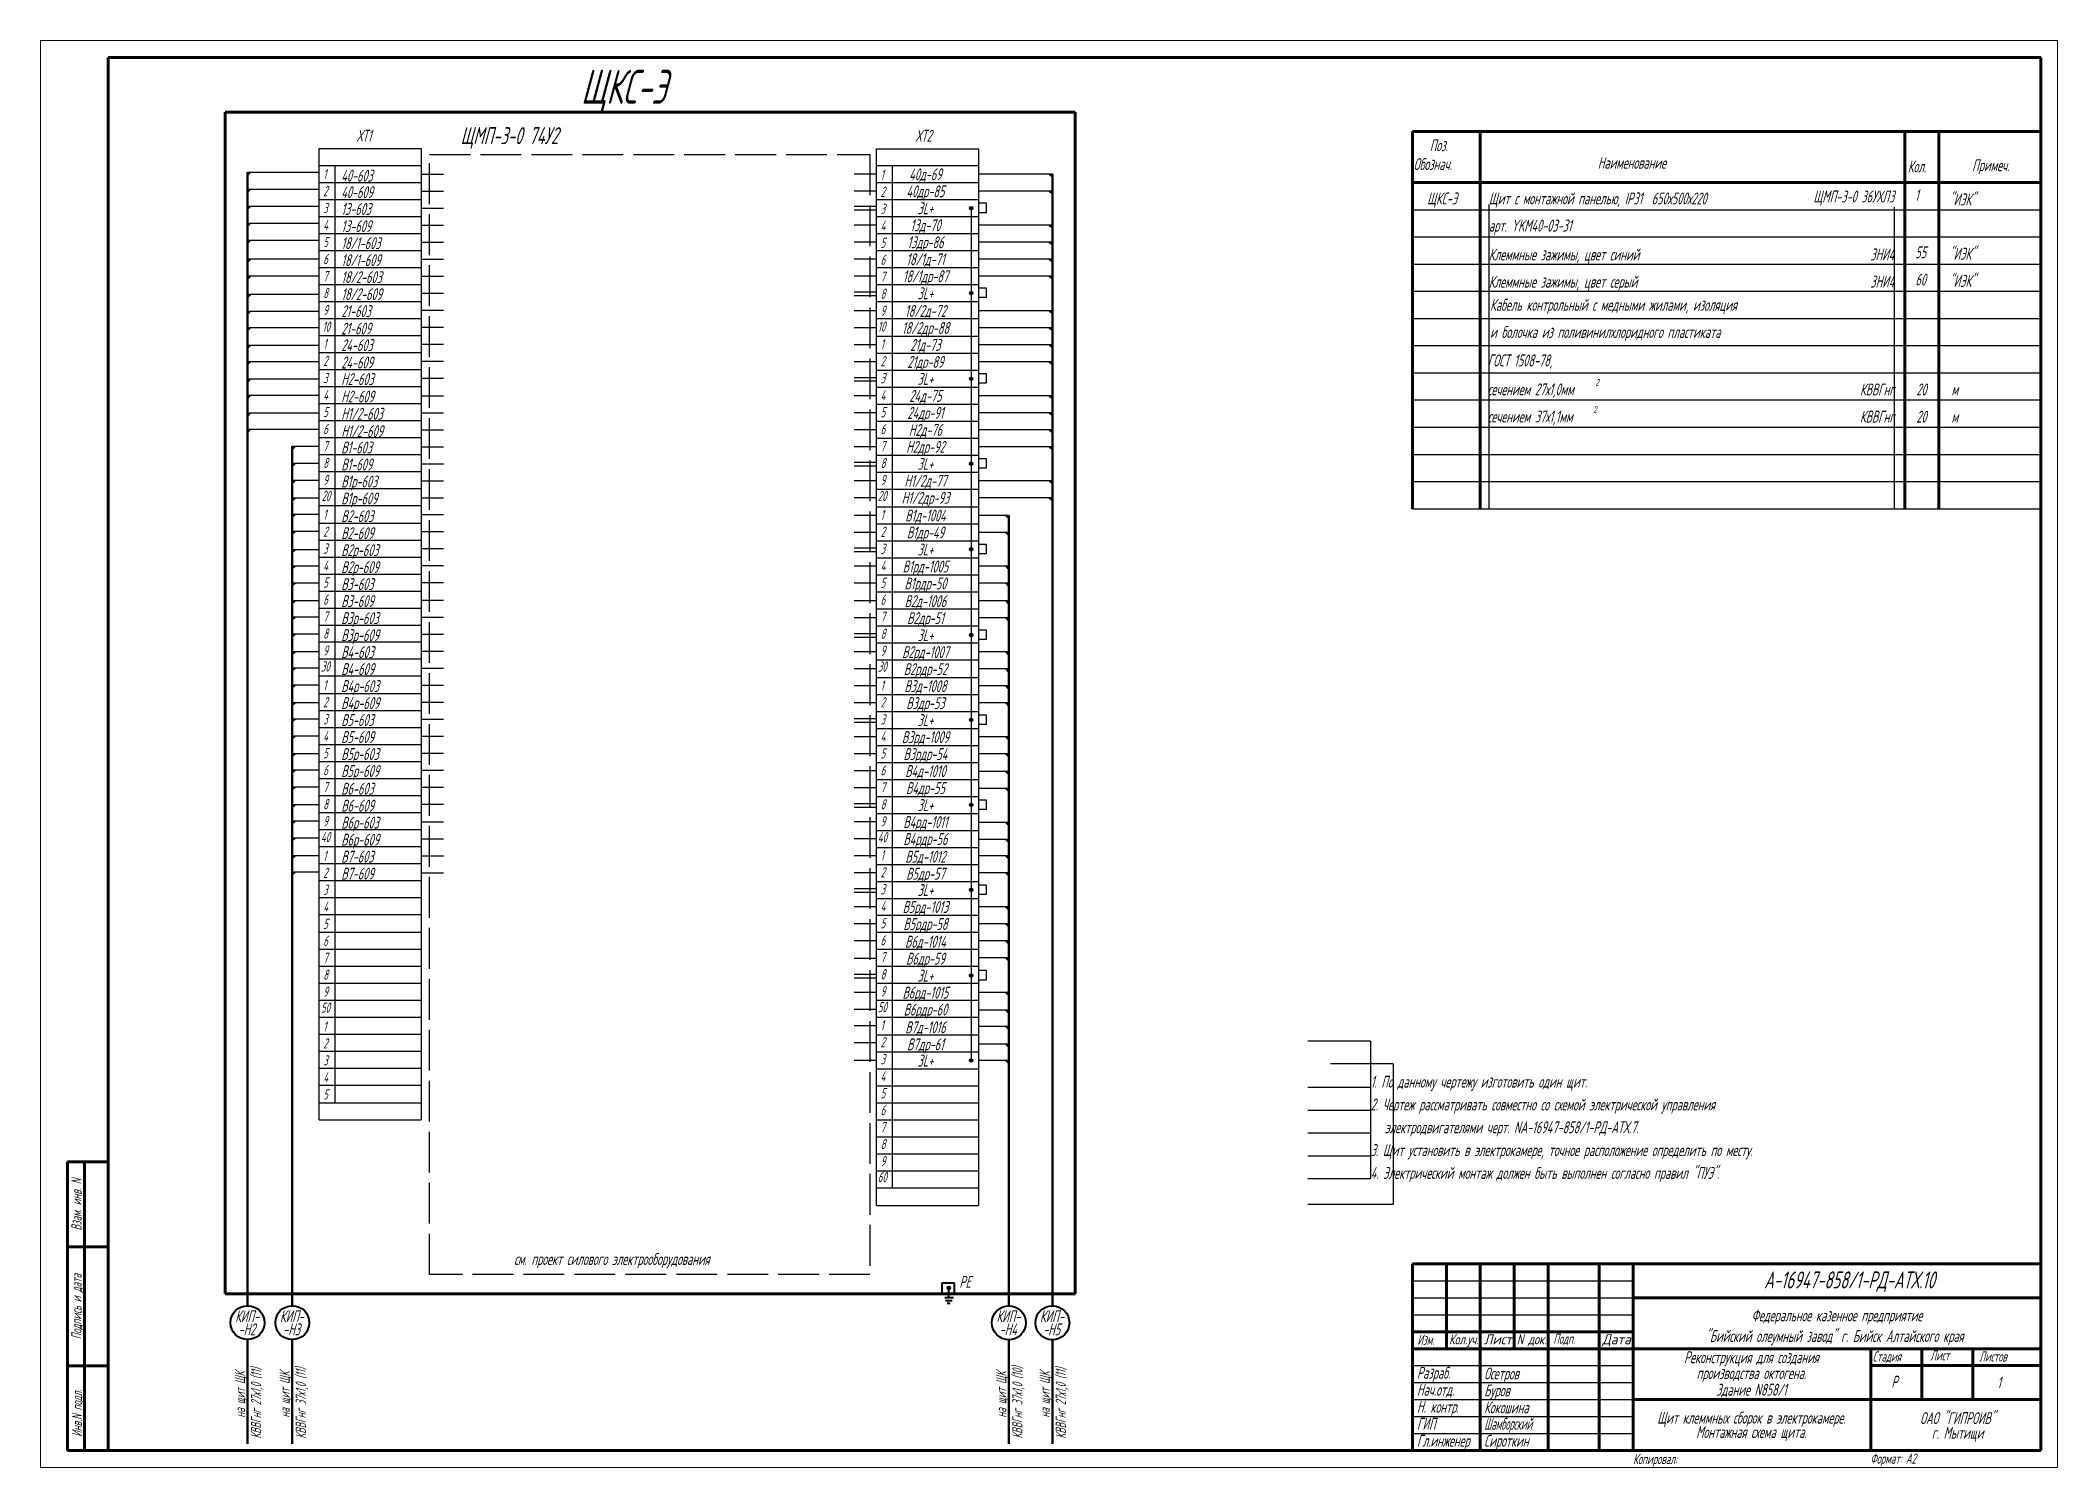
# Model space of a CAD drawing. Header units: millimetres. Extents: x -680 to 9204, y -4430 to 7779.
# Drawn here: x 4041 to 4635, y -1813 to -1393 of the extents above; entities that cross this region are included whole.
import ezdxf
from ezdxf.enums import TextEntityAlignment as Align

# ---------------------------------------------------------------- set-up
doc = ezdxf.new("R2010")
doc.units = ezdxf.units.MM
doc.linetypes.add('ACAD_ISO02W100', pattern=[15, 12, -3])
doc.layers.get('Defpoints').update_dxf_attribs({"color": 33})
for name, color, linetype, lineweight in [('Земля', 233, 'Continuous', 40), ('Обводка', 6, 'Continuous', 25), ('Текст_КИП', 2, 'Continuous', 25), ('Толст.рамка', 7, 'Continuous', 60), ('Тонк.рамка', 10, 'Continuous', 20), ('Эл.кабель', 2, 'Continuous', 50)]:
    doc.layers.add(name, color=color, linetype=linetype, lineweight=lineweight)
doc.layers.add('ТЕКСТ', color=2, linetype='Continuous')
doc.layers.add('Текст.', color=51, linetype='Continuous')
doc.styles.add('Simplex', font='simplex.shx', dxfattribs={"width": 0.7, "oblique": 15})

msp = doc.modelspace()

# ---------------------------------------------------------------- texts
at = {"style": 'Simplex', "oblique": 15, "width": 0.6}
msp.add_text('ЩМП-3-0 74У2', height=5, dxfattribs=at).set_placement((4164.391, -1423.781))
at = {"layer": 'Defpoints', "style": 'Simplex', "oblique": 15, "width": 0.6}
for s, p in [('13-603', (4129.246, -1444.621)), ('13-609', (4129.246, -1449.675)), ('24-603', (4129.246, -1484.672)), ('24-609', (4129.246, -1489.802)), ('Н1/2-603', (4129.246, -1504.874)), ('Н1/2-609', (4129.246, -1510.004))]:
    msp.add_text(s, height=3.5, dxfattribs=at).set_placement(p)
for s, p in [('13д-70', (4301.251, -1449.414)), ('13др-86', (4301.251, -1454.414)), ('24д-75', (4301.251, -1499.616)), ('24др-91', (4301.251, -1504.616)), ('Н1/2др-93', (4301.251, -1529.616)), ('Н1/2д-77', (4301.251, -1524.616))]:
    msp.add_text(s, height=3.5, dxfattribs=at).set_placement(p, align=Align.CENTER)
at = {"layer": 'ТЕКСТ', "style": 'Simplex', "oblique": 15, "width": 0.6}
for s, height, p in [('1', 3, (4123.941, -1434.096)), ('40-603', 3.5, (4129.246, -1434.805)), ('1', 3, (4288.058, -1434.297)), ('2', 3, (4123.941, -1439.096)), ('40-609', 3.5, (4129.246, -1439.675)), ('2', 3, (4288.058, -1439.297)), ('3', 3, (4123.941, -1444.096)), ('3', 3, (4288.058, -1444.297)), ('4', 3, (4123.941, -1449.096)), ('4', 3, (4288.058, -1449.297)), ('5', 3, (4123.941, -1454.096)), ('18/1-603', 3.5, (4129.246, -1454.675)), ('5', 3, (4288.058, -1454.297)), ('6', 3, (4123.941, -1459.096)), ('7', 3, (4123.941, -1464.096)), ('18/1-609', 3.5, (4129.246, -1459.675)), ('18/2-603', 3.5, (4129.246, -1464.675)), ('6', 3, (4288.058, -1459.297)), ('8', 3, (4123.941, -1469.096)), ('18/2-609', 3.5, (4129.246, -1469.675)), ('8', 3, (4288.058, -1469.297)), ('7', 3, (4288.058, -1464.297)), ('9', 3, (4123.941, -1474.096)), ('21-603', 3.5, (4129.246, -1474.672)), ('9', 3, (4288.058, -1474.297)), ('10', 3, (4123.681, -1479.025)), ('21-609', 3.5, (4129.246, -1479.802)), ('10', 3, (4287.23, -1478.982)), ('1', 3, (4123.941, -1484.096)), ('1', 3, (4288.058, -1484.148)), ('2', 3, (4123.941, -1489.096)), ('2', 3, (4288.058, -1489.148)), ('3', 3, (4123.941, -1494.096)), ('4', 3, (4123.941, -1499.096)), ('Н2-603', 3.5, (4129.246, -1494.672)), ('Н2-609', 3.5, (4129.246, -1499.802)), ('3', 3, (4288.058, -1494.148)), ('4', 3, (4288.058, -1499.148)), ('5', 3, (4123.941, -1504.096)), ('5', 3, (4288.058, -1504.148)), ('6', 3, (4123.941, -1509.096)), ('6', 3, (4288.058, -1509.148)), ('7', 3, (4123.941, -1514.096)), ('В1-603', 3.5, (4129.246, -1514.802)), ('7', 3, (4288.058, -1514.148)), ('8', 3, (4123.941, -1519.096)), ('В1-609', 3.5, (4129.246, -1519.802)), ('8', 3, (4288.058, -1519.148)), ('20', 3, (4123.468, -1528.78)), ('9', 3, (4123.941, -1524.096)), ('В1р-603', 3.5, (4129.246, -1524.802)), ('В1р-609', 3.5, (4129.246, -1529.802)), ('20', 3, (4287.23, -1528.832)), ('9', 3, (4288.058, -1524.148)), ('1', 3, (4123.941, -1534.297)), ('В2-603', 3.5, (4129.246, -1535.004)), ('1', 3, (4288.058, -1534.35)), ('2', 3, (4123.941, -1539.297)), ('В2-609', 3.5, (4129.246, -1540.004)), ('2', 3, (4288.058, -1539.35)), ('3', 3, (4123.941, -1544.297)), ('В2р-603', 3.5, (4129.246, -1545.004)), ('3', 3, (4288.058, -1544.35)), ('4', 3, (4123.941, -1549.297)), ('В2р-609', 3.5, (4129.246, -1550.004)), ('4', 3, (4288.058, -1549.35)), ('5', 3, (4123.941, -1554.297)), ('В3-603', 3.5, (4129.246, -1555.004)), ('5', 3, (4288.058, -1554.35)), ('6', 3, (4123.941, -1559.297)), ('7', 3, (4123.941, -1564.297)), ('В3-609', 3.5, (4129.246, -1560.004)), ('В3р-603', 3.5, (4129.246, -1565.004)), ('6', 3, (4288.058, -1559.35)), ('7', 3, (4288.058, -1564.35)), ('8', 3, (4123.941, -1569.297)), ('В3р-609', 3.5, (4129.246, -1570.004)), ('8', 3, (4288.058, -1569.35)), ('9', 3, (4123.941, -1574.297)), ('В4-603', 3.5, (4129.246, -1575.004)), ('9', 3, (4288.058, -1574.35)), ('30', 3, (4123.254, -1578.982)), ('В4-609', 3.5, (4129.246, -1580.004)), ('30', 3, (4287.23, -1579.034)), ('1', 3, (4123.941, -1584.499)), ('В4р-603', 3.5, (4129.246, -1585.004)), ('1', 3, (4288.058, -1584.552)), ('2', 3, (4123.941, -1589.499)), ('3', 3, (4123.941, -1594.499)), ('В4р-609', 3.5, (4129.246, -1590.004)), ('В5-603', 3.5, (4129.246, -1595.004)), ('2', 3, (4288.058, -1589.552)), ('3', 3, (4288.058, -1594.552)), ('4', 3, (4123.941, -1599.499)), ('В5-609', 3.5, (4129.246, -1600.004)), ('4', 3, (4288.058, -1599.552)), ('5', 3, (4123.941, -1604.499)), ('В5р-603', 3.5, (4129.246, -1605.004)), ('5', 3, (4288.058, -1604.552)), ('6', 3, (4123.941, -1609.499)), ('В5р-609', 3.5, (4129.246, -1610.004)), ('6', 3, (4288.058, -1609.552)), ('7', 3, (4123.941, -1614.499)), ('В6-603', 3.5, (4129.246, -1615.206)), ('7', 3, (4288.058, -1614.552)), ('8', 3, (4123.941, -1619.499)), ('9', 3, (4123.941, -1624.499)), ('В6-609', 3.5, (4129.246, -1620.206)), ('8', 3, (4288.058, -1619.552)), ('9', 3, (4288.058, -1624.552)), ('40', 3, (4123.254, -1629.184)), ('В6р-603', 3.5, (4129.246, -1625.206)), ('В6р-609', 3.5, (4129.246, -1630.206)), ('40', 3, (4287.23, -1629.236)), ('1', 3, (4123.941, -1634.701)), ('В7-603', 3.5, (4129.246, -1635.206)), ('1', 3, (4288.058, -1634.552)), ('2', 3, (4123.941, -1639.701)), ('В7-609', 3.5, (4129.246, -1640.206)), ('2', 3, (4288.058, -1639.552)), ('3', 3, (4123.941, -1644.701)), ('3', 3, (4288.058, -1644.552)), ('4', 3, (4123.941, -1649.701)), ('4', 3, (4288.058, -1649.552)), ('5', 3, (4123.941, -1654.701)), ('6', 3, (4123.941, -1659.701)), ('5', 3, (4288.058, -1654.552)), ('6', 3, (4288.058, -1659.552)), ('7', 3, (4123.941, -1664.701)), ('7', 3, (4288.058, -1664.552)), ('8', 3, (4123.941, -1669.701)), ('8', 3, (4288.058, -1669.552)), ('9', 3, (4123.941, -1674.701)), ('9', 3, (4288.058, -1674.552)), ('50', 3, (4123.254, -1679.386)), ('50', 3, (4287.23, -1679.236)), ('2', 3, (4123.941, -1689.903)), ('1', 3, (4123.941, -1684.903)), ('2', 3, (4288.058, -1689.552)), ('1', 3, (4288.058, -1684.552)), ('3', 3, (4123.941, -1694.903)), ('3', 3, (4288.058, -1694.552)), ('4', 3, (4123.941, -1699.903)), ('4', 3, (4288.058, -1699.552)), ('1. По данному чертежу изготовить один щит.', 3.5, (4432.365, -1701.423)), ('5', 3, (4123.941, -1704.903)), ('5', 3, (4288.058, -1704.552)), ('2. Чертеж рассматривать совместно со схемой электрической управления', 3.5, (4432.365, -1708.136)), ('6', 3, (4288.058, -1709.552)), ('8', 3, (4288.058, -1719.552)), ('7', 3, (4288.058, -1714.552)), ('   электродвигателями черт. NА-16947-858/1-РД-АТХ.7.', 3.5, (4432.365, -1714.848)), ('9', 3, (4288.058, -1724.552)), ('3. Щит установить в электрокамере, точное расположение определить по месту.', 3.5, (4432.365, -1721.56)), ('60', 3, (4287.23, -1729.236)), ('4. Электрический монтаж должен быть выполнен согласно правил "ПУЭ".', 3.5, (4432.365, -1728.272)), ('см. проект силового электрооборудования', 3.5, (4180.161, -1753.614)), ('РЕ', 3.5, (4311.26, -1760.315))]:
    msp.add_text(s, height=height, dxfattribs=at).set_placement(p)
for s, p in [('40д-69', (4301.251, -1434.414)), ('40др-85', (4301.251, -1439.414)), ('3L+', (4301.251, -1444.414)), ('18/1др-87', (4301.251, -1464.414)), ('18/1д-71', (4301.251, -1459.414)), ('3L+', (4301.251, -1469.414)), ('18/2д-72', (4301.251, -1474.616)), ('18/2др-88', (4301.251, -1479.616)), ('21д-73', (4301.251, -1484.616)), ('21др-89', (4301.251, -1489.616)), ('3L+', (4301.251, -1494.616)), ('Н2д-76', (4301.251, -1509.616)), ('Н2др-92', (4301.251, -1514.616)), ('3L+', (4301.251, -1519.616)), ('В1д-1004', (4301.251, -1534.818)), ('В1др-49', (4301.251, -1539.818)), ('3L+', (4301.251, -1544.818)), ('В1рд-1005', (4301.251, -1549.818)), ('В1рдр-50', (4301.251, -1554.818)), ('В2д-1006', (4301.251, -1560.02)), ('В2др-51', (4301.251, -1565.02)), ('3L+', (4301.251, -1570.02)), ('В2рд-1007', (4301.251, -1575.02)), ('В2рдр-52', (4301.251, -1580.02)), ('В3д-1008', (4301.251, -1585.02)), ('В3др-53', (4301.251, -1590.02)), ('3L+', (4301.251, -1595.02)), ('В3рд-1009', (4301.251, -1600.02)), ('В3рдр-54', (4301.251, -1605.02)), ('В4д-1010', (4301.251, -1610.02)), ('В4др-55', (4301.251, -1615.02)), ('В4рд-1011', (4301.251, -1625.02)), ('3L+', (4301.251, -1620.02)), ('В4рдр-56', (4301.251, -1630.02)), ('В5д-1012', (4301.251, -1635.222)), ('В5др-57', (4301.251, -1640.222)), ('3L+', (4301.251, -1645.02)), ('В5рд-1013', (4301.251, -1650.02)), ('В5рдр-58', (4301.251, -1655.02)), ('В6д-1014', (4301.251, -1660.222)), ('В6др-59', (4301.251, -1665.222)), ('3L+', (4301.251, -1670.222)), ('В6рд-1015', (4301.251, -1675.222)), ('В6рдр-60', (4301.251, -1680.222)), ('В7д-1016', (4301.251, -1685.424)), ('В7др-61', (4301.251, -1690.424)), ('3L+', (4301.251, -1695.222))]:
    msp.add_text(s, height=3.5, dxfattribs=at).set_placement(p, align=Align.CENTER)
for p in [(4100.913, -1798.532), (4114.09, -1798.532), (4325.077, -1798.532), (4337.882, -1798.532)]:
    msp.add_text('на щит ЩК', height=3, rotation=90, dxfattribs=at).set_placement(p)
at = {"layer": 'ТЕКСТ', "color": 4, "style": 'Simplex', "oblique": 15, "width": 0.6}
for s, p in [('КВВГнг 27х1,0 (11)', (4105.662, -1804.706)), ('КВВГнг 37х1,0 (11)', (4118.838, -1804.706)), ('КВВГнг 37х1,0 (10)', (4329.825, -1804.706)), ('КВВГнг 27х1,0 (11)', (4342.631, -1804.706))]:
    msp.add_text(s, height=3, rotation=90, dxfattribs=at).set_placement(p)
at = {"layer": 'Текст.', "style": 'Simplex', "oblique": 15, "width": 0.6}
for s, p in [('Поз.', (4449.747, -1425.867)), ('Обознач.', (4445.024, -1431.398)), ('Наименование', (4499.235, -1431.018)), ('Кол.', (4590.524, -1432.088)), ('Примеч.', (4609.464, -1431.746)), ('1', (4592.59, -1440.577)), ('ЩКС-Э ', (4448.998, -1441.512)), ('Щит с монтажной панелью, IP31  650х500х220', (4467.156, -1441.512)), ('"ИЭК"', (4602.77, -1441.788)), ('арт. YKM40-03-31', (4467.156, -1449.512)), ('Клеммные зажимы, цвет синий', (4467.156, -1458.013)), ('"ИЭК"', (4602.77, -1457.788)), ('Клеммные зажимы, цвет серый', (4467.156, -1466.013)), ('"ИЭК"', (4602.77, -1465.788)), ('Кабель контрольный с медными жилами, изоляция', (4467.527, -1472.818)), ('и болочка из поливинилхлоридного пластиката', (4467.527, -1480.818)), ('ГОСТ 1508-78,', (4466.837, -1489.179)), ('сечением 27х1,0мм', (4466.837, -1497.679)), ('м', (4603.388, -1497.72)), ('сечением 37х1,1мм', (4466.837, -1505.679)), ('м', (4603.388, -1505.72))]:
    msp.add_text(s, height=3.5, dxfattribs=at).set_placement(p)
for s, p in [('ЩМП-3-0 36УХЛ3', (4586.524, -1440.941)), ('ЗНИ4', (4586.524, -1457.979)), ('ЗНИ4', (4586.524, -1465.979)), ('КВВГнг', (4586.524, -1497.72)), ('КВВГнг', (4586.524, -1505.72))]:
    msp.add_text(s, height=3.5, dxfattribs=at).set_placement(p, align=Align.RIGHT)
for s, height, p in [('55', 3.5, (4594.303, -1457.365)), ('60', 3.5, (4594.303, -1465.365)), ('2', 2, (4499.075, -1494.849)), ('20', 3.5, (4594.528, -1497.72)), ('2', 2, (4498.424, -1502.834)), ('20', 3.5, (4594.528, -1505.72))]:
    msp.add_text(s, height=height, dxfattribs=at).set_placement(p, align=Align.CENTER)
at = {"layer": 'Текст_КИП', "lineweight": 40, "style": 'Simplex', "oblique": 15, "width": 0.6}
msp.add_text('ЩКС-Э', height=10, dxfattribs=at).set_placement((4199.8, -1411.895))
at = {"layer": 'Текст_КИП', "style": 'Simplex', "oblique": 15}
for s, height, width, p in [('ХТ1', 3.5, 0.6, (4133.802, -1423.046)), ('ХТ2', 3.5, 0.6, (4298.377, -1423.076)), ('Изм.', 3, 0.6, (4446.09, -1777.124)), ('Подп.', 3, 0.6, (4486.144, -1776.807)), ('Стадия', 3, 0.6, (4580.184, -1782.029)), ('Лист', 3, 0.6, (4597.124, -1781.713)), ('Листов', 3, 0.6, (4611.531, -1782.029)), ('Разраб.', 3.5, 0.6, (4445.993, -1787.087)), ('Осетров', 3.5, 0.6, (4465.799, -1787.282)), ('Р', 3.5, 0.6, (4585.686, -1789.732)), ('1', 3.5, 0.6, (4616.835, -1789.941)), ('Нач.отд.', 3.5, 0.6, (4445.993, -1792.087)), ('Н. контр.', 3.5, 0.6, (4445.993, -1797.087)), ('Буров', 3.5, 0.6, (4465.799, -1792.282)), ('Кокошина', 3.5, 0.6, (4465.799, -1797.282)), ('ГИП', 3.5, 0.6, (4445.993, -1802.087)), ('Шамборский', 3.5, 0.5, (4465.799, -1802.087)), ('Гл.инженер', 3.5, 0.6, (4445.993, -1807.087)), ('Сироткин', 3.5, 0.6, (4465.799, -1807.087))]:
    msp.add_text(s, height=height, dxfattribs=dict(at, width=width)).set_placement(p)
at = {"layer": 'Текст_КИП', "ltscale": 0.02, "style": 'Simplex', "oblique": 15, "width": 0.6}
for s, p in [('Взам. инв. N', (4052.786, -1735.871)), ('Подпись и дата', (4052.786, -1765.871)), ('Инв.N подл.', (4052.922, -1797.243))]:
    msp.add_text(s, height=3, rotation=90, dxfattribs=at).set_placement(p, align=Align.CENTER)
msp.add_text('А-16947-858/1-РД-АТХ.10', height=5, dxfattribs=at).set_placement((4548.204, -1760.509))
at = {"layer": 'Текст_КИП', "style": 'Simplex', "oblique": 15, "width": 0.6}
for s, p in [('КИП-', (4101.53, -1770.449)), ('КИП-', (4114.707, -1770.449)), ('КИП-', (4325.694, -1770.449)), ('КИП-', (4338.499, -1770.449)), ('Федеральное казенное предприятие', (4569.655, -1770.196)), ('-Н2', (4101.448, -1774.303)), ('-Н3', (4114.625, -1774.303)), ('-Н4', (4325.612, -1774.303)), ('-Н5', (4338.417, -1774.303)), ('"Бийский олеумный завод" г. Бийск Алтайского края ', (4569.655, -1776.273)), ('Реконструкция для создания', (4544.462, -1782.521)), ('производства октогена.', (4544.462, -1787.175)), ('Здание N858/1', (4544.462, -1792.062)), ('Щит клеммных сборок в электрокамере.', (4544.462, -1800.311)), ('ОАО "ГИПРОИВ"', (4605.172, -1800.425)), ('Монтажная схема щита.', (4544.462, -1804.514))]:
    msp.add_text(s, height=3.5, dxfattribs=at).set_placement(p, align=Align.CENTER)
at = {"layer": 'Текст_КИП', "style": 'Simplex', "oblique": 15}
for s, width, p, p2 in [('Кол.уч.', 0.603486, (4455.43, -1776.966), (4464.138, -1776.966)), ('Лист', 0.686041, (4465.721, -1776.966), (4473.954, -1776.966)), ('N док.', 0.628372, (4475.378, -1776.966), (4484.086, -1776.966)), ('Дата', 0.652619, (4500.551, -1776.966), (4508.942, -1776.966))]:
    msp.add_text(s, height=3, dxfattribs=dict(at, width=width)).set_placement(p, p2, align=Align.FIT)
at = {"layer": 'Текст_КИП', "style": 'Simplex', "oblique": 15, "width": 0.6}
msp.add_text('г. Мытищи', height=3.5, dxfattribs=at).set_placement((4605.172, -1803.455), align=Align.MIDDLE)
at = {"layer": 'Текст_КИП', "color": 3, "style": 'Simplex', "oblique": 15, "width": 0.6}
for s, p in [('Копировал:', (4509.636, -1812.211)), ('Формат: А2', (4579.497, -1812.084))]:
    msp.add_text(s, height=3, dxfattribs=at).set_placement(p)

# ---------------------------------------------------------------- hatches: boundary and pattern name
for points in [[(4101.676, -1432.991), (4102.676, -1431.991), (4101.676, -1431.991)], [(4101.676, -1437.991), (4102.676, -1436.991), (4101.676, -1436.991)], [(4337.645, -1432.611), (4338.645, -1433.611), (4338.645, -1432.611)], [(4314.235, -1442.611, 1), (4315.248, -1442.611, 1)], [(4337.645, -1437.611), (4338.645, -1438.611), (4338.645, -1437.611)], [(4101.676, -1452.991), (4102.676, -1451.991), (4101.676, -1451.991)], [(4101.676, -1458.611), (4102.676, -1457.611), (4101.676, -1457.611)], [(4337.645, -1457.611), (4338.645, -1458.611), (4338.645, -1457.611)], [(4101.676, -1463.611), (4102.676, -1462.611), (4101.676, -1462.611)], [(4314.235, -1467.611, 1), (4315.248, -1467.611, 1)], [(4337.645, -1462.611), (4338.645, -1463.611), (4338.645, -1462.611)], [(4101.676, -1469.042), (4102.676, -1468.042), (4101.676, -1468.042)], [(4101.676, -1473.889), (4102.676, -1472.889), (4101.676, -1472.889)], [(4337.645, -1472.813), (4338.645, -1473.813), (4338.645, -1472.813)], [(4101.676, -1478.695), (4102.676, -1477.695), (4101.676, -1477.695)], [(4337.645, -1477.813), (4338.645, -1478.813), (4338.645, -1477.813)], [(4337.645, -1482.813), (4338.645, -1483.813), (4338.645, -1482.813)], [(4337.645, -1487.813), (4338.645, -1488.813), (4338.645, -1487.813)], [(4101.676, -1493.889), (4102.676, -1492.889), (4101.676, -1492.889)], [(4314.235, -1492.813, 1), (4315.248, -1492.813, 1)], [(4101.676, -1498.695), (4102.676, -1497.695), (4101.676, -1497.695)], [(4337.645, -1507.813), (4338.645, -1508.813), (4338.645, -1507.813)], [(4114.852, -1513.695), (4115.852, -1512.695), (4114.852, -1512.695)], [(4337.645, -1512.813), (4338.645, -1513.813), (4338.645, -1512.813)], [(4114.852, -1518.695), (4115.852, -1517.695), (4114.852, -1517.695)], [(4314.235, -1517.813, 1), (4315.248, -1517.813, 1)], [(4114.852, -1523.695), (4115.852, -1522.695), (4114.852, -1522.695)], [(4114.852, -1528.889), (4115.852, -1527.889), (4114.852, -1527.889)], [(4114.852, -1533.695), (4115.852, -1532.695), (4114.852, -1532.695)], [(4114.852, -1538.695), (4115.852, -1537.695), (4114.852, -1537.695)], [(4324.839, -1533.015), (4325.839, -1534.015), (4325.839, -1533.015)], [(4324.839, -1538.015), (4325.839, -1539.015), (4325.839, -1538.015)], [(4114.852, -1544.091), (4115.852, -1543.091), (4114.852, -1543.091)], [(4314.235, -1543.015, 1), (4315.248, -1543.015, 1)], [(4114.852, -1548.897), (4115.852, -1547.897), (4114.852, -1547.897)], [(4324.839, -1548.015), (4325.839, -1549.015), (4325.839, -1548.015)], [(4114.852, -1553.897), (4115.852, -1552.897), (4114.852, -1552.897)], [(4324.839, -1553.015), (4325.839, -1554.015), (4325.839, -1553.015)], [(4114.852, -1559.091), (4115.852, -1558.091), (4114.852, -1558.091)], [(4324.839, -1558.217), (4325.839, -1559.217), (4325.839, -1558.217)], [(4114.852, -1563.897), (4115.852, -1562.897), (4114.852, -1562.897)], [(4114.852, -1568.897), (4115.852, -1567.897), (4114.852, -1567.897)], [(4314.235, -1568.217, 1), (4315.248, -1568.217, 1)], [(4324.839, -1563.217), (4325.839, -1564.217), (4325.839, -1563.217)], [(4114.852, -1574.091), (4115.852, -1573.091), (4114.852, -1573.091)], [(4324.839, -1573.217), (4325.839, -1574.217), (4325.839, -1573.217)], [(4114.852, -1578.897), (4115.852, -1577.897), (4114.852, -1577.897)], [(4324.839, -1578.217), (4325.839, -1579.217), (4325.839, -1578.217)], [(4114.852, -1583.897), (4115.852, -1582.897), (4114.852, -1582.897)], [(4324.839, -1583.217), (4325.839, -1584.217), (4325.839, -1583.217)], [(4114.852, -1589.091), (4115.852, -1588.091), (4114.852, -1588.091)], [(4324.839, -1588.217), (4325.839, -1589.217), (4325.839, -1588.217)], [(4114.852, -1593.897), (4115.852, -1592.897), (4114.852, -1592.897)], [(4314.235, -1593.217, 1), (4315.248, -1593.217, 1)], [(4114.852, -1598.897), (4115.852, -1597.897), (4114.852, -1597.897)], [(4114.852, -1604.091), (4115.852, -1603.091), (4114.852, -1603.091)], [(4324.839, -1598.217), (4325.839, -1599.217), (4325.839, -1598.217)], [(4324.839, -1603.217), (4325.839, -1604.217), (4325.839, -1603.217)], [(4114.852, -1608.897), (4115.852, -1607.897), (4114.852, -1607.897)], [(4324.839, -1608.419), (4325.839, -1609.419), (4325.839, -1608.419)], [(4114.852, -1613.897), (4115.852, -1612.897), (4114.852, -1612.897)], [(4324.839, -1613.419), (4325.839, -1614.419), (4325.839, -1613.419)], [(4114.852, -1619.091), (4115.852, -1618.091), (4114.852, -1618.091)], [(4314.235, -1618.217, 1), (4315.248, -1618.217, 1)], [(4114.852, -1623.897), (4115.852, -1622.897), (4114.852, -1622.897)], [(4324.839, -1623.419), (4325.839, -1624.419), (4325.839, -1623.419)], [(4114.852, -1628.897), (4115.852, -1627.897), (4114.852, -1627.897)], [(4114.852, -1634.091), (4115.852, -1633.091), (4114.852, -1633.091)], [(4324.839, -1628.419), (4325.839, -1629.419), (4325.839, -1628.419)], [(4324.839, -1633.217), (4325.839, -1634.217), (4325.839, -1633.217)], [(4114.852, -1638.897), (4115.852, -1637.897), (4114.852, -1637.897)], [(4324.839, -1638.217), (4325.839, -1639.217), (4325.839, -1638.217)], [(4314.235, -1643.217, 1), (4315.248, -1643.217, 1)], [(4324.839, -1648.217), (4325.839, -1649.217), (4325.839, -1648.217)], [(4324.839, -1653.217), (4325.839, -1654.217), (4325.839, -1653.217)], [(4324.839, -1658.217), (4325.839, -1659.217), (4325.839, -1658.217)], [(4314.235, -1668.419, 1), (4315.248, -1668.419, 1)], [(4324.839, -1663.217), (4325.839, -1664.217), (4325.839, -1663.217)], [(4324.839, -1673.419), (4325.839, -1674.419), (4325.839, -1673.419)], [(4324.839, -1678.621), (4325.839, -1679.621), (4325.839, -1678.621)], [(4324.839, -1683.419), (4325.839, -1684.419), (4325.839, -1683.419)], [(4324.839, -1688.621), (4325.839, -1689.621), (4325.839, -1688.621)], [(4314.235, -1693.419, 1), (4315.248, -1693.419, 1)], [(4324.839, -1693.419), (4325.839, -1694.419), (4325.839, -1693.419)]]:
    msp.add_hatch(color=256).paths.add_polyline_path(points)
at = {"layer": 'Defpoints'}
for points in [[(4101.676, -1442.991), (4102.676, -1441.991), (4101.676, -1441.991)], [(4101.676, -1447.991), (4102.676, -1446.991), (4101.676, -1446.991)], [(4337.645, -1447.611), (4338.645, -1448.611), (4338.645, -1447.611)], [(4337.645, -1452.611), (4338.645, -1453.611), (4338.645, -1452.611)], [(4101.676, -1483.889), (4102.676, -1482.889), (4101.676, -1482.889)], [(4101.676, -1488.695), (4102.676, -1487.695), (4101.676, -1487.695)], [(4337.645, -1497.813), (4338.645, -1498.813), (4338.645, -1497.813)], [(4337.645, -1502.813), (4338.645, -1503.813), (4338.645, -1502.813)], [(4101.676, -1503.889), (4102.676, -1502.889), (4101.676, -1502.889)], [(4101.676, -1508.695), (4102.676, -1507.695), (4101.676, -1507.695)], [(4337.645, -1522.813), (4338.645, -1523.813), (4338.645, -1522.813)], [(4337.645, -1527.813), (4338.645, -1528.813), (4338.645, -1527.813)]]:
    msp.add_hatch(color=256, dxfattribs=at).paths.add_polyline_path(points)
at = {"layer": 'Земля'}
h = msp.add_hatch(color=256, dxfattribs=at)
edge = h.paths.add_edge_path()
edge.add_arc((4308.127, -1760.36), 0.422, 0, 360)
edge = h.paths.add_edge_path(flags=16)
edge.add_arc((4308.121, -1760.433), 0.2, 0, 360)
h = msp.add_hatch(color=256, dxfattribs=at)
edge = h.paths.add_edge_path()
edge.add_arc((4308.127, -1760.36), 0.422, 0, 360)
edge = h.paths.add_edge_path(flags=16)
edge.add_arc((4308.121, -1760.433), 0.2, 0, 360)
h = msp.add_hatch(color=256, dxfattribs=at)
edge = h.paths.add_edge_path()
edge.add_arc((4308.127, -1760.36), 0.422, 0, 360)
edge = h.paths.add_edge_path(flags=16)
edge.add_arc((4308.121, -1760.433), 0.2, 0, 360)
h = msp.add_hatch(color=256, dxfattribs=at)
edge = h.paths.add_edge_path()
edge.add_arc((4308.127, -1760.36), 0.422, 0, 360)
edge = h.paths.add_edge_path(flags=16)
edge.add_arc((4308.121, -1760.433), 0.2, 0, 360)
msp.add_hatch(color=256, dxfattribs=at).paths.add_polyline_path([(4308.121, -1760.633, 0.017864), (4308.136, -1760.632), (4308.136, -1760.361), (4307.935, -1760.361, 0.526058)])
msp.add_hatch(color=256, dxfattribs=at).paths.add_polyline_path([(4308.121, -1760.633, 0.017864), (4308.136, -1760.632), (4308.136, -1760.361), (4307.935, -1760.361, 0.526058)])
msp.add_hatch(color=256, dxfattribs=at).paths.add_polyline_path([(4308.121, -1760.633, 0.017864), (4308.136, -1760.632), (4308.136, -1760.361), (4307.935, -1760.361, 0.526058)])
msp.add_hatch(color=256, dxfattribs=at).paths.add_polyline_path([(4308.121, -1760.633, 0.017864), (4308.136, -1760.632), (4308.136, -1760.361), (4307.935, -1760.361, 0.526058)])
h = msp.add_hatch(color=256, dxfattribs=at)
h.paths.add_polyline_path([(4308.136, -1760.233), (4308.136, -1760.632, 0.9309875)])
h.paths.add_polyline_path([(4308.136, -1760.361), (4308.136, -1760.233, 0.017864), (4308.121, -1760.233, 0.3105661), (4307.935, -1760.361)])
h = msp.add_hatch(color=256, dxfattribs=at)
h.paths.add_polyline_path([(4308.136, -1760.233), (4308.136, -1760.632, 0.9309875)])
h.paths.add_polyline_path([(4308.136, -1760.361), (4308.136, -1760.233, 0.017864), (4308.121, -1760.233, 0.3105661), (4307.935, -1760.361)])
h = msp.add_hatch(color=256, dxfattribs=at)
h.paths.add_polyline_path([(4308.136, -1760.233), (4308.136, -1760.632, 0.9309875)])
h.paths.add_polyline_path([(4308.136, -1760.361), (4308.136, -1760.233, 0.017864), (4308.121, -1760.233, 0.3105661), (4307.935, -1760.361)])
h = msp.add_hatch(color=256, dxfattribs=at)
h.paths.add_polyline_path([(4308.136, -1760.233), (4308.136, -1760.632, 0.9309875)])
h.paths.add_polyline_path([(4308.136, -1760.361), (4308.136, -1760.233, 0.017864), (4308.121, -1760.233, 0.3105661), (4307.935, -1760.361)])

# ---------------------------------------------------------------- linework, layer by layer
at = {"color": 5, "lineweight": 60}
for p, q in [((4095.12, -1414.395), (4345.312, -1414.395)), ((4095.12, -1762.124), (4095.12, -1414.395)), ((4345.312, -1762.124), (4345.312, -1414.395)), ((4345.312, -1762.124), (4095.12, -1762.124)), ((4060.655, -1798.028), (4060.195, -1798.028))]:
    msp.add_line(p, q, dxfattribs=at)
at = {"lineweight": -3}
for p, q in [((4122.771, -1710.889), (4122.771, -1425.082)), ((4122.771, -1425.082), (4152.771, -1425.082)), ((4286.888, -1736.121), (4286.888, -1425.111)), ((4286.888, -1425.111), (4316.888, -1425.111)), ((4122.771, -1430.082), (4152.771, -1430.082)), ((4127.436, -1705.889), (4127.436, -1430.082)), ((4286.888, -1430.111), (4316.888, -1430.111)), ((4286.888, -1430.111), (4316.888, -1430.111)), ((4286.888, -1430.111), (4316.888, -1430.111)), ((4291.553, -1730.919), (4291.553, -1430.111)), ((4122.771, -1435.082), (4152.771, -1435.082)), ((4286.888, -1435.111), (4316.888, -1435.111)), ((4122.771, -1440.082), (4152.771, -1440.082)), ((4286.888, -1440.111), (4316.888, -1440.111)), ((4444.655, -1443.065), (4629.655, -1443.065)), ((4122.771, -1445.082), (4152.771, -1445.082)), ((4286.888, -1445.111), (4316.888, -1445.111)), ((4122.771, -1450.082), (4152.771, -1450.082)), ((4122.771, -1455.082), (4152.771, -1455.082)), ((4286.888, -1450.111), (4316.888, -1450.111)), ((4286.888, -1455.111), (4316.888, -1455.111)), ((4444.655, -1451.065), (4629.655, -1451.065)), ((4122.771, -1460.082), (4152.771, -1460.082)), ((4286.888, -1460.111), (4316.888, -1460.111)), ((4444.655, -1459.065), (4629.655, -1459.065)), ((4122.771, -1465.082), (4152.771, -1465.082)), ((4286.888, -1465.111), (4316.888, -1465.111)), ((4444.655, -1467.065), (4629.655, -1467.065)), ((4122.771, -1470.082), (4152.771, -1470.082)), ((4286.888, -1470.111), (4316.888, -1470.111)), ((4122.771, -1475.082), (4152.771, -1475.082)), ((4286.888, -1475.111), (4316.888, -1475.111)), ((4286.888, -1475.111), (4316.888, -1475.111)), ((4444.655, -1475.065), (4629.655, -1475.065)), ((4122.771, -1480.082), (4152.771, -1480.082)), ((4122.771, -1480.082), (4152.771, -1480.082)), ((4286.888, -1480.313), (4316.888, -1480.313)), ((4444.655, -1483.065), (4629.655, -1483.065)), ((4122.771, -1485.082), (4152.771, -1485.082)), ((4122.771, -1490.082), (4152.771, -1490.082)), ((4286.888, -1485.313), (4316.888, -1485.313)), ((4286.888, -1490.313), (4316.888, -1490.313)), ((4122.771, -1495.082), (4152.771, -1495.082)), ((4286.888, -1495.313), (4316.888, -1495.313)), ((4444.655, -1491.065), (4629.655, -1491.065)), ((4122.771, -1500.082), (4152.771, -1500.082)), ((4286.888, -1500.313), (4316.888, -1500.313)), ((4444.655, -1499.065), (4629.655, -1499.065)), ((4122.771, -1505.082), (4152.771, -1505.082)), ((4286.888, -1505.313), (4316.888, -1505.313)), ((4444.655, -1507.065), (4629.655, -1507.065)), ((4122.771, -1510.082), (4152.771, -1510.082)), ((4286.888, -1510.313), (4316.888, -1510.313)), ((4122.771, -1515.082), (4152.771, -1515.082)), ((4122.771, -1520.082), (4152.771, -1520.082)), ((4286.888, -1515.313), (4316.888, -1515.313)), ((4286.888, -1520.313), (4316.888, -1520.313)), ((4444.655, -1515.065), (4629.655, -1515.065)), ((4122.771, -1525.082), (4152.771, -1525.082)), ((4286.888, -1525.313), (4316.888, -1525.313)), ((4286.888, -1525.313), (4316.888, -1525.313)), ((4444.655, -1523.065), (4629.655, -1523.065)), ((4122.771, -1530.082), (4152.771, -1530.082)), ((4122.771, -1530.082), (4152.771, -1530.082)), ((4286.888, -1530.515), (4316.888, -1530.515)), ((4444.655, -1531.065), (4629.655, -1531.065)), ((4122.771, -1535.284), (4152.771, -1535.284)), ((4286.888, -1535.515), (4316.888, -1535.515)), ((4122.771, -1540.284), (4152.771, -1540.284)), ((4286.888, -1540.515), (4316.888, -1540.515)), ((4122.771, -1545.284), (4152.771, -1545.284)), ((4122.771, -1550.284), (4152.771, -1550.284)), ((4286.888, -1545.515), (4316.888, -1545.515)), ((4122.771, -1555.284), (4152.771, -1555.284)), ((4286.888, -1550.515), (4316.888, -1550.515)), ((4286.888, -1555.515), (4316.888, -1555.515)), ((4122.771, -1560.284), (4152.771, -1560.284)), ((4286.888, -1560.515), (4316.888, -1560.515)), ((4122.771, -1565.284), (4152.771, -1565.284)), ((4286.888, -1565.515), (4316.888, -1565.515)), ((4122.771, -1570.284), (4152.771, -1570.284)), ((4286.888, -1570.515), (4316.888, -1570.515)), ((4122.771, -1575.284), (4152.771, -1575.284)), ((4286.888, -1575.515), (4316.888, -1575.515)), ((4122.771, -1580.284), (4152.771, -1580.284)), ((4122.771, -1580.284), (4152.771, -1580.284)), ((4122.771, -1580.284), (4152.771, -1580.284)), ((4122.771, -1585.486), (4152.771, -1585.486)), ((4286.888, -1580.717), (4316.888, -1580.717)), ((4286.888, -1585.717), (4316.888, -1585.717)), ((4122.771, -1590.486), (4152.771, -1590.486)), ((4286.888, -1590.717), (4316.888, -1590.717)), ((4122.771, -1595.486), (4152.771, -1595.486)), ((4286.888, -1595.717), (4316.888, -1595.717)), ((4122.771, -1600.486), (4152.771, -1600.486)), ((4286.888, -1600.717), (4316.888, -1600.717)), ((4122.771, -1605.486), (4152.771, -1605.486)), ((4286.888, -1605.717), (4316.888, -1605.717)), ((4122.771, -1610.486), (4152.771, -1610.486)), ((4122.771, -1615.486), (4152.771, -1615.486)), ((4286.888, -1610.717), (4316.888, -1610.717)), ((4122.771, -1620.486), (4152.771, -1620.486)), ((4286.888, -1615.717), (4316.888, -1615.717)), ((4286.888, -1620.717), (4316.888, -1620.717)), ((4122.771, -1625.486), (4152.771, -1625.486)), ((4286.888, -1625.717), (4316.888, -1625.717)), ((4122.771, -1630.486), (4152.771, -1630.486)), ((4286.888, -1630.717), (4316.888, -1630.717)), ((4122.771, -1635.486), (4152.771, -1635.486)), ((4286.888, -1635.717), (4316.888, -1635.717)), ((4122.771, -1640.486), (4152.771, -1640.486)), ((4286.888, -1640.717), (4316.888, -1640.717)), ((4122.771, -1645.486), (4152.771, -1645.486)), ((4122.771, -1650.486), (4152.771, -1650.486)), ((4286.888, -1645.717), (4316.888, -1645.717)), ((4286.888, -1650.717), (4316.888, -1650.717)), ((4122.771, -1655.688), (4152.771, -1655.688)), ((4286.888, -1655.717), (4316.888, -1655.717)), ((4122.771, -1660.688), (4152.771, -1660.688)), ((4286.888, -1660.717), (4316.888, -1660.717)), ((4122.771, -1665.688), (4152.771, -1665.688)), ((4286.888, -1665.717), (4316.888, -1665.717)), ((4122.771, -1670.688), (4152.771, -1670.688)), ((4286.888, -1670.717), (4316.888, -1670.717)), ((4122.771, -1675.688), (4152.771, -1675.688)), ((4122.771, -1680.688), (4152.771, -1680.688)), ((4286.888, -1675.717), (4316.888, -1675.717)), ((4286.888, -1680.717), (4316.888, -1680.717)), ((4122.771, -1685.688), (4152.771, -1685.688)), ((4286.888, -1685.919), (4316.888, -1685.919)), ((4122.771, -1690.688), (4152.771, -1690.688)), ((4286.888, -1690.919), (4316.888, -1690.919)), ((4122.771, -1695.688), (4152.771, -1695.688)), ((4286.888, -1695.919), (4316.888, -1695.919)), ((4122.771, -1700.688), (4152.771, -1700.688)), ((4286.888, -1700.919), (4316.888, -1700.919)), ((4122.771, -1705.889), (4152.771, -1705.889)), ((4286.888, -1705.919), (4316.888, -1705.919)), ((4122.771, -1710.889), (4152.771, -1710.889)), ((4286.888, -1710.919), (4316.888, -1710.919)), ((4286.888, -1715.919), (4316.888, -1715.919)), ((4286.888, -1720.919), (4316.888, -1720.919)), ((4286.888, -1725.919), (4316.888, -1725.919)), ((4286.888, -1730.919), (4316.888, -1730.919)), ((4286.888, -1736.121), (4316.888, -1736.121))]:
    msp.add_line(p, q, dxfattribs=at)
at = {"color": 3}
for p, q in [((4122.771, -1425.082), (4122.771, -1425.082)), ((4286.888, -1432.611), (4280.325, -1432.611)), ((4338.645, -1432.611), (4316.888, -1432.611)), ((4286.888, -1437.611), (4280.325, -1437.611)), ((4286.888, -1442.099), (4280.325, -1442.099)), ((4286.888, -1443.171), (4280.325, -1443.171)), ((4338.645, -1437.611), (4316.888, -1437.611)), ((4286.888, -1457.611), (4280.325, -1457.611)), ((4338.645, -1457.611), (4316.888, -1457.611)), ((4286.888, -1462.611), (4280.325, -1462.611)), ((4338.645, -1462.611), (4316.888, -1462.611)), ((4286.888, -1467.301), (4280.325, -1467.301)), ((4286.888, -1468.373), (4280.325, -1468.373)), ((4286.888, -1472.813), (4280.325, -1472.813)), ((4338.645, -1472.813), (4316.888, -1472.813)), ((4286.888, -1477.813), (4280.325, -1477.813)), ((4338.645, -1477.813), (4316.888, -1477.813)), ((4286.888, -1482.813), (4280.325, -1482.813)), ((4338.645, -1482.813), (4316.888, -1482.813)), ((4286.888, -1487.813), (4280.325, -1487.813)), ((4338.645, -1487.813), (4316.888, -1487.813)), ((4286.888, -1492.503), (4280.325, -1492.503)), ((4286.888, -1507.813), (4280.325, -1507.813)), ((4338.645, -1507.813), (4316.888, -1507.813)), ((4286.888, -1512.813), (4280.325, -1512.813)), ((4338.645, -1512.813), (4316.888, -1512.813)), ((4286.888, -1517.503), (4280.325, -1517.503)), ((4286.888, -1533.015), (4280.325, -1533.015)), ((4286.888, -1538.015), (4280.325, -1538.015)), ((4325.839, -1533.015), (4316.888, -1533.015)), ((4325.839, -1538.015), (4316.888, -1538.015)), ((4286.888, -1542.705), (4280.325, -1542.705)), ((4286.888, -1543.776), (4280.325, -1543.776)), ((4286.888, -1548.015), (4280.325, -1548.015)), ((4325.839, -1548.015), (4316.888, -1548.015)), ((4286.888, -1553.015), (4280.325, -1553.015)), ((4325.839, -1553.015), (4316.888, -1553.015)), ((4286.888, -1558.217), (4280.325, -1558.217)), ((4325.839, -1558.217), (4316.888, -1558.217)), ((4286.888, -1563.217), (4280.325, -1563.217)), ((4286.888, -1567.906), (4280.325, -1567.906)), ((4325.839, -1563.217), (4316.888, -1563.217)), ((4286.888, -1568.978), (4280.325, -1568.978)), ((4286.888, -1573.217), (4280.325, -1573.217)), ((4325.839, -1573.217), (4316.888, -1573.217)), ((4286.888, -1578.217), (4280.325, -1578.217)), ((4325.839, -1578.217), (4316.888, -1578.217)), ((4286.888, -1583.217), (4280.325, -1583.217)), ((4325.839, -1583.217), (4316.888, -1583.217)), ((4286.888, -1588.217), (4280.325, -1588.217)), ((4325.839, -1588.217), (4316.888, -1588.217)), ((4286.888, -1592.906), (4280.325, -1592.906)), ((4286.888, -1593.978), (4280.325, -1593.978)), ((4286.888, -1598.217), (4280.325, -1598.217)), ((4286.888, -1603.217), (4280.325, -1603.217)), ((4325.839, -1598.217), (4316.888, -1598.217)), ((4325.839, -1603.217), (4316.888, -1603.217)), ((4286.888, -1608.217), (4280.325, -1608.217)), ((4325.839, -1608.419), (4316.888, -1608.419)), ((4286.888, -1613.217), (4280.325, -1613.217)), ((4325.839, -1613.419), (4316.888, -1613.419)), ((4286.888, -1617.906), (4280.325, -1617.906)), ((4286.888, -1618.978), (4280.325, -1618.978)), ((4286.888, -1623.217), (4280.325, -1623.217)), ((4325.839, -1623.419), (4316.888, -1623.419)), ((4286.888, -1628.217), (4280.325, -1628.217)), ((4286.888, -1633.217), (4280.325, -1633.217)), ((4325.839, -1628.419), (4316.888, -1628.419)), ((4325.839, -1633.217), (4316.888, -1633.217)), ((4286.888, -1638.217), (4280.325, -1638.217)), ((4325.839, -1638.217), (4316.888, -1638.217)), ((4286.888, -1642.906), (4280.325, -1642.906)), ((4286.888, -1643.978), (4280.325, -1643.978)), ((4286.888, -1648.217), (4280.325, -1648.217)), ((4325.839, -1648.217), (4316.888, -1648.217)), ((4286.888, -1653.217), (4280.325, -1653.217)), ((4325.839, -1653.217), (4316.888, -1653.217)), ((4286.888, -1658.217), (4280.325, -1658.217)), ((4325.839, -1658.217), (4316.888, -1658.217)), ((4286.888, -1663.419), (4280.325, -1663.419)), ((4286.888, -1668.108), (4280.325, -1668.108)), ((4325.839, -1663.217), (4316.888, -1663.217)), ((4286.888, -1669.18), (4280.325, -1669.18)), ((4286.888, -1673.419), (4280.325, -1673.419)), ((4325.839, -1673.419), (4316.888, -1673.419)), ((4286.888, -1678.419), (4280.325, -1678.419)), ((4325.839, -1678.621), (4316.888, -1678.621)), ((4286.888, -1683.217), (4280.325, -1683.217)), ((4325.839, -1683.419), (4316.888, -1683.419)), ((4286.888, -1688.217), (4280.325, -1688.217)), ((4325.839, -1688.621), (4316.888, -1688.621)), ((4286.888, -1693.419), (4280.325, -1693.419)), ((4325.839, -1693.419), (4316.888, -1693.419))]:
    msp.add_line(p, q, dxfattribs=at)
for p, q in [((4152.771, -1425.082), (4152.771, -1710.889)), ((4316.888, -1425.111), (4316.888, -1736.121)), ((4101.676, -1431.991), (4122.771, -1431.991)), ((4101.676, -1431.991), (4102.676, -1431.991)), ((4101.676, -1431.991), (4101.676, -1432.991)), ((4101.676, -1432.991), (4102.676, -1431.991)), ((4101.676, -1436.991), (4122.771, -1436.991)), ((4101.676, -1436.991), (4102.676, -1436.991)), ((4101.676, -1436.991), (4101.676, -1437.991)), ((4101.676, -1437.991), (4102.676, -1436.991)), ((4152.771, -1432.611), (4159.335, -1432.611)), ((4338.645, -1432.611), (4337.645, -1432.611)), ((4337.645, -1432.611), (4338.645, -1433.611)), ((4338.645, -1432.611), (4338.645, -1433.611)), ((4152.771, -1437.611), (4159.335, -1437.611)), ((4314.742, -1442.611), (4314.742, -1693.925)), ((4319.269, -1441.193), (4316.888, -1441.193)), ((4319.269, -1443.856), (4319.269, -1441.193)), ((4338.645, -1437.611), (4337.645, -1437.611)), ((4337.645, -1437.611), (4338.645, -1438.611)), ((4338.645, -1437.611), (4338.645, -1438.611)), ((4316.888, -1443.856), (4319.269, -1443.856)), ((4101.676, -1451.991), (4122.771, -1451.991)), ((4101.676, -1451.991), (4102.676, -1451.991)), ((4101.676, -1451.991), (4101.676, -1452.991)), ((4101.676, -1452.991), (4102.676, -1451.991)), ((4152.771, -1452.611), (4159.335, -1452.611)), ((4122.771, -1457.611), (4101.676, -1457.611)), ((4101.676, -1457.611), (4102.676, -1457.611)), ((4101.676, -1457.611), (4101.676, -1458.611)), ((4101.676, -1458.611), (4102.676, -1457.611)), ((4152.771, -1457.611), (4159.335, -1457.611)), ((4338.645, -1457.611), (4337.645, -1457.611)), ((4337.645, -1457.611), (4338.645, -1458.611)), ((4338.645, -1457.611), (4338.645, -1458.611)), ((4122.771, -1462.611), (4101.676, -1462.611)), ((4101.676, -1462.611), (4102.676, -1462.611)), ((4101.676, -1462.611), (4101.676, -1463.611)), ((4101.676, -1463.611), (4102.676, -1462.611)), ((4152.771, -1462.611), (4159.335, -1462.611)), ((4319.269, -1466.193), (4316.888, -1466.193)), ((4319.269, -1468.856), (4319.269, -1466.193)), ((4338.645, -1462.611), (4337.645, -1462.611)), ((4337.645, -1462.611), (4338.645, -1463.611)), ((4338.645, -1462.611), (4338.645, -1463.611)), ((4122.771, -1468.042), (4101.676, -1468.042)), ((4101.676, -1468.042), (4102.676, -1468.042)), ((4101.676, -1468.042), (4101.676, -1469.042)), ((4101.676, -1469.042), (4102.676, -1468.042)), ((4101.676, -1472.889), (4122.771, -1472.889)), ((4101.676, -1472.889), (4102.676, -1472.889)), ((4101.676, -1472.889), (4101.676, -1473.889)), ((4101.676, -1473.889), (4102.676, -1472.889)), ((4152.771, -1467.611), (4159.335, -1467.611)), ((4152.771, -1472.611), (4159.335, -1472.611)), ((4316.888, -1468.856), (4319.269, -1468.856)), ((4338.645, -1472.813), (4337.645, -1472.813)), ((4337.645, -1472.813), (4338.645, -1473.813)), ((4338.645, -1472.813), (4338.645, -1473.813)), ((4101.676, -1477.695), (4122.771, -1477.695)), ((4101.676, -1477.695), (4102.676, -1477.695)), ((4101.676, -1477.695), (4101.676, -1478.695)), ((4101.676, -1478.695), (4102.676, -1477.695)), ((4152.771, -1477.611), (4159.335, -1477.611)), ((4338.645, -1477.813), (4337.645, -1477.813)), ((4337.645, -1477.813), (4338.645, -1478.813)), ((4338.645, -1477.813), (4338.645, -1478.813)), ((4338.645, -1482.813), (4337.645, -1482.813)), ((4337.645, -1482.813), (4338.645, -1483.813)), ((4338.645, -1482.813), (4338.645, -1483.813)), ((4338.645, -1487.813), (4337.645, -1487.813)), ((4337.645, -1487.813), (4338.645, -1488.813)), ((4338.645, -1487.813), (4338.645, -1488.813)), ((4101.676, -1492.889), (4122.771, -1492.889)), ((4101.676, -1492.889), (4102.676, -1492.889)), ((4101.676, -1492.889), (4101.676, -1493.889)), ((4101.676, -1493.889), (4102.676, -1492.889)), ((4152.771, -1492.611), (4159.335, -1492.611)), ((4319.269, -1491.395), (4316.888, -1491.395)), ((4316.888, -1494.058), (4319.269, -1494.058)), ((4319.269, -1494.058), (4319.269, -1491.395)), ((4101.676, -1497.695), (4122.771, -1497.695)), ((4101.676, -1497.695), (4102.676, -1497.695)), ((4101.676, -1497.695), (4101.676, -1498.695)), ((4101.676, -1498.695), (4102.676, -1497.695)), ((4152.771, -1497.813), (4159.335, -1497.813)), ((4338.645, -1507.813), (4337.645, -1507.813)), ((4337.645, -1507.813), (4338.645, -1508.813)), ((4338.645, -1507.813), (4338.645, -1508.813)), ((4114.852, -1512.695), (4122.771, -1512.695)), ((4114.852, -1512.695), (4115.852, -1512.695)), ((4114.852, -1512.695), (4114.852, -1513.695)), ((4114.852, -1513.695), (4115.852, -1512.695)), ((4152.771, -1512.813), (4159.335, -1512.813)), ((4338.645, -1512.813), (4337.645, -1512.813)), ((4337.645, -1512.813), (4338.645, -1513.813)), ((4338.645, -1512.813), (4338.645, -1513.813)), ((4114.852, -1517.695), (4122.771, -1517.695)), ((4114.852, -1517.695), (4115.852, -1517.695)), ((4114.852, -1517.695), (4114.852, -1518.695)), ((4114.852, -1518.695), (4115.852, -1517.695)), ((4152.771, -1517.813), (4159.335, -1517.813)), ((4319.269, -1516.395), (4316.888, -1516.395)), ((4316.888, -1519.058), (4319.269, -1519.058)), ((4319.269, -1519.058), (4319.269, -1516.395)), ((4114.852, -1522.695), (4122.771, -1522.695)), ((4114.852, -1522.695), (4115.852, -1522.695)), ((4114.852, -1522.695), (4114.852, -1523.695)), ((4114.852, -1523.695), (4115.852, -1522.695)), ((4152.771, -1522.813), (4159.335, -1522.813)), ((4114.852, -1527.889), (4122.771, -1527.889)), ((4114.852, -1527.889), (4115.852, -1527.889)), ((4114.852, -1527.889), (4114.852, -1528.889)), ((4114.852, -1528.889), (4115.852, -1527.889)), ((4152.771, -1527.813), (4159.335, -1527.813)), ((4114.852, -1532.695), (4122.771, -1532.695)), ((4114.852, -1532.695), (4115.852, -1532.695)), ((4114.852, -1532.695), (4114.852, -1533.695)), ((4114.852, -1533.695), (4115.852, -1532.695)), ((4114.852, -1537.695), (4122.771, -1537.695)), ((4114.852, -1537.695), (4115.852, -1537.695)), ((4114.852, -1537.695), (4114.852, -1538.695)), ((4114.852, -1538.695), (4115.852, -1537.695)), ((4152.771, -1532.813), (4159.335, -1532.813)), ((4152.771, -1537.813), (4159.335, -1537.813)), ((4325.839, -1533.015), (4324.839, -1533.015)), ((4324.839, -1533.015), (4325.839, -1534.015)), ((4325.839, -1538.015), (4324.839, -1538.015)), ((4324.839, -1538.015), (4325.839, -1539.015)), ((4325.839, -1533.015), (4325.839, -1534.015)), ((4325.839, -1538.015), (4325.839, -1539.015)), ((4114.852, -1543.091), (4122.771, -1543.091)), ((4114.852, -1543.091), (4115.852, -1543.091)), ((4114.852, -1543.091), (4114.852, -1544.091)), ((4114.852, -1544.091), (4115.852, -1543.091)), ((4152.771, -1542.813), (4159.335, -1542.813)), ((4319.269, -1541.597), (4316.888, -1541.597)), ((4316.888, -1544.26), (4319.269, -1544.26)), ((4319.269, -1544.26), (4319.269, -1541.597)), ((4114.852, -1547.897), (4122.771, -1547.897)), ((4114.852, -1547.897), (4115.852, -1547.897)), ((4114.852, -1547.897), (4114.852, -1548.897)), ((4114.852, -1548.897), (4115.852, -1547.897)), ((4152.771, -1547.813), (4159.335, -1547.813)), ((4325.839, -1548.015), (4324.839, -1548.015)), ((4324.839, -1548.015), (4325.839, -1549.015)), ((4325.839, -1548.015), (4325.839, -1549.015)), ((4114.852, -1552.897), (4122.771, -1552.897)), ((4114.852, -1552.897), (4115.852, -1552.897)), ((4114.852, -1552.897), (4114.852, -1553.897)), ((4114.852, -1553.897), (4115.852, -1552.897)), ((4152.771, -1552.813), (4159.335, -1552.813)), ((4325.839, -1553.015), (4324.839, -1553.015)), ((4324.839, -1553.015), (4325.839, -1554.015)), ((4325.839, -1553.015), (4325.839, -1554.015)), ((4114.852, -1558.091), (4122.771, -1558.091)), ((4114.852, -1558.091), (4115.852, -1558.091)), ((4114.852, -1558.091), (4114.852, -1559.091)), ((4114.852, -1559.091), (4115.852, -1558.091)), ((4152.771, -1558.015), (4159.335, -1558.015)), ((4325.839, -1558.217), (4324.839, -1558.217)), ((4324.839, -1558.217), (4325.839, -1559.217)), ((4325.839, -1558.217), (4325.839, -1559.217)), ((4114.852, -1562.897), (4122.771, -1562.897)), ((4114.852, -1562.897), (4115.852, -1562.897)), ((4114.852, -1562.897), (4114.852, -1563.897)), ((4114.852, -1563.897), (4115.852, -1562.897)), ((4114.852, -1567.897), (4122.771, -1567.897)), ((4114.852, -1567.897), (4115.852, -1567.897)), ((4114.852, -1567.897), (4114.852, -1568.897)), ((4114.852, -1568.897), (4115.852, -1567.897)), ((4152.771, -1563.015), (4159.335, -1563.015)), ((4152.771, -1568.015), (4159.335, -1568.015)), ((4319.269, -1566.799), (4316.888, -1566.799)), ((4319.269, -1569.462), (4319.269, -1566.799)), ((4325.839, -1563.217), (4324.839, -1563.217)), ((4324.839, -1563.217), (4325.839, -1564.217)), ((4325.839, -1563.217), (4325.839, -1564.217)), ((4114.852, -1573.091), (4122.771, -1573.091)), ((4114.852, -1573.091), (4115.852, -1573.091)), ((4114.852, -1573.091), (4114.852, -1574.091)), ((4114.852, -1574.091), (4115.852, -1573.091)), ((4152.771, -1573.015), (4159.335, -1573.015)), ((4316.888, -1569.462), (4319.269, -1569.462)), ((4325.839, -1573.217), (4324.839, -1573.217)), ((4324.839, -1573.217), (4325.839, -1574.217)), ((4325.839, -1573.217), (4325.839, -1574.217)), ((4114.852, -1577.897), (4122.771, -1577.897)), ((4114.852, -1577.897), (4115.852, -1577.897)), ((4114.852, -1577.897), (4114.852, -1578.897)), ((4114.852, -1578.897), (4115.852, -1577.897)), ((4152.771, -1578.015), (4159.335, -1578.015)), ((4325.839, -1578.217), (4324.839, -1578.217)), ((4324.839, -1578.217), (4325.839, -1579.217)), ((4325.839, -1578.217), (4325.839, -1579.217)), ((4114.852, -1582.897), (4122.771, -1582.897)), ((4114.852, -1582.897), (4115.852, -1582.897)), ((4114.852, -1582.897), (4114.852, -1583.897)), ((4114.852, -1583.897), (4115.852, -1582.897)), ((4152.771, -1583.015), (4159.335, -1583.015)), ((4325.839, -1583.217), (4324.839, -1583.217)), ((4324.839, -1583.217), (4325.839, -1584.217)), ((4325.839, -1583.217), (4325.839, -1584.217)), ((4114.852, -1588.091), (4122.771, -1588.091)), ((4114.852, -1588.091), (4115.852, -1588.091)), ((4114.852, -1588.091), (4114.852, -1589.091)), ((4114.852, -1589.091), (4115.852, -1588.091)), ((4152.771, -1588.015), (4159.335, -1588.015)), ((4319.269, -1591.799), (4316.888, -1591.799)), ((4319.269, -1594.462), (4319.269, -1591.799)), ((4325.839, -1588.217), (4324.839, -1588.217)), ((4324.839, -1588.217), (4325.839, -1589.217)), ((4325.839, -1588.217), (4325.839, -1589.217)), ((4114.852, -1592.897), (4122.771, -1592.897)), ((4114.852, -1592.897), (4115.852, -1592.897)), ((4114.852, -1592.897), (4114.852, -1593.897)), ((4114.852, -1593.897), (4115.852, -1592.897)), ((4152.771, -1593.015), (4159.335, -1593.015)), ((4316.888, -1594.462), (4319.269, -1594.462)), ((4114.852, -1597.897), (4122.771, -1597.897)), ((4114.852, -1597.897), (4115.852, -1597.897)), ((4114.852, -1597.897), (4114.852, -1598.897)), ((4114.852, -1598.897), (4115.852, -1597.897)), ((4114.852, -1603.091), (4122.771, -1603.091)), ((4114.852, -1603.091), (4115.852, -1603.091)), ((4114.852, -1603.091), (4114.852, -1604.091)), ((4114.852, -1604.091), (4115.852, -1603.091)), ((4152.771, -1598.015), (4159.335, -1598.015)), ((4152.771, -1603.015), (4159.335, -1603.015)), ((4325.839, -1598.217), (4324.839, -1598.217)), ((4324.839, -1598.217), (4325.839, -1599.217)), ((4325.839, -1603.217), (4324.839, -1603.217)), ((4324.839, -1603.217), (4325.839, -1604.217)), ((4325.839, -1598.217), (4325.839, -1599.217)), ((4325.839, -1603.217), (4325.839, -1604.217)), ((4114.852, -1607.897), (4122.771, -1607.897)), ((4114.852, -1607.897), (4115.852, -1607.897)), ((4114.852, -1607.897), (4114.852, -1608.897)), ((4114.852, -1608.897), (4115.852, -1607.897)), ((4152.771, -1608.015), (4159.335, -1608.015)), ((4325.839, -1608.419), (4324.839, -1608.419)), ((4324.839, -1608.419), (4325.839, -1609.419)), ((4325.839, -1608.419), (4325.839, -1609.419)), ((4114.852, -1612.897), (4122.771, -1612.897)), ((4114.852, -1612.897), (4115.852, -1612.897)), ((4114.852, -1612.897), (4114.852, -1613.897)), ((4114.852, -1613.897), (4115.852, -1612.897)), ((4152.771, -1613.015), (4159.335, -1613.015)), ((4325.839, -1613.419), (4324.839, -1613.419)), ((4324.839, -1613.419), (4325.839, -1614.419)), ((4325.839, -1613.419), (4325.839, -1614.419)), ((4114.852, -1618.091), (4122.771, -1618.091)), ((4114.852, -1618.091), (4115.852, -1618.091)), ((4114.852, -1618.091), (4114.852, -1619.091)), ((4114.852, -1619.091), (4115.852, -1618.091)), ((4152.771, -1618.015), (4159.335, -1618.015)), ((4319.269, -1616.799), (4316.888, -1616.799)), ((4316.888, -1619.462), (4319.269, -1619.462)), ((4319.269, -1619.462), (4319.269, -1616.799)), ((4114.852, -1622.897), (4122.771, -1622.897)), ((4114.852, -1622.897), (4115.852, -1622.897)), ((4114.852, -1622.897), (4114.852, -1623.897)), ((4114.852, -1623.897), (4115.852, -1622.897)), ((4152.771, -1623.217), (4159.335, -1623.217)), ((4325.839, -1623.419), (4324.839, -1623.419)), ((4324.839, -1623.419), (4325.839, -1624.419)), ((4325.839, -1623.419), (4325.839, -1624.419)), ((4114.852, -1627.897), (4122.771, -1627.897)), ((4114.852, -1627.897), (4115.852, -1627.897)), ((4114.852, -1627.897), (4114.852, -1628.897)), ((4114.852, -1628.897), (4115.852, -1627.897)), ((4114.852, -1633.091), (4122.771, -1633.091)), ((4114.852, -1633.091), (4115.852, -1633.091)), ((4114.852, -1633.091), (4114.852, -1634.091)), ((4114.852, -1634.091), (4115.852, -1633.091)), ((4152.771, -1628.217), (4159.335, -1628.217)), ((4152.771, -1633.217), (4159.335, -1633.217)), ((4325.839, -1628.419), (4324.839, -1628.419)), ((4324.839, -1628.419), (4325.839, -1629.419)), ((4325.839, -1633.217), (4324.839, -1633.217)), ((4324.839, -1633.217), (4325.839, -1634.217)), ((4325.839, -1628.419), (4325.839, -1629.419)), ((4325.839, -1633.217), (4325.839, -1634.217)), ((4114.852, -1637.897), (4122.771, -1637.897)), ((4114.852, -1637.897), (4115.852, -1637.897)), ((4114.852, -1637.897), (4114.852, -1638.897)), ((4114.852, -1638.897), (4115.852, -1637.897)), ((4152.771, -1638.217), (4159.335, -1638.217)), ((4325.839, -1638.217), (4324.839, -1638.217)), ((4324.839, -1638.217), (4325.839, -1639.217)), ((4325.839, -1638.217), (4325.839, -1639.217)), ((4319.269, -1641.799), (4316.888, -1641.799)), ((4316.888, -1644.462), (4319.269, -1644.462)), ((4319.269, -1644.462), (4319.269, -1641.799)), ((4325.839, -1648.217), (4324.839, -1648.217)), ((4324.839, -1648.217), (4325.839, -1649.217)), ((4325.839, -1648.217), (4325.839, -1649.217)), ((4325.839, -1653.217), (4324.839, -1653.217)), ((4324.839, -1653.217), (4325.839, -1654.217)), ((4325.839, -1653.217), (4325.839, -1654.217)), ((4325.839, -1658.217), (4324.839, -1658.217)), ((4324.839, -1658.217), (4325.839, -1659.217)), ((4325.839, -1658.217), (4325.839, -1659.217)), ((4319.269, -1667.001), (4316.888, -1667.001)), ((4319.269, -1669.663), (4319.269, -1667.001)), ((4325.839, -1663.217), (4324.839, -1663.217)), ((4324.839, -1663.217), (4325.839, -1664.217)), ((4325.839, -1663.217), (4325.839, -1664.217)), ((4316.888, -1669.663), (4319.269, -1669.663)), ((4325.839, -1673.419), (4324.839, -1673.419)), ((4324.839, -1673.419), (4325.839, -1674.419)), ((4325.839, -1673.419), (4325.839, -1674.419)), ((4325.839, -1678.621), (4324.839, -1678.621)), ((4324.839, -1678.621), (4325.839, -1679.621)), ((4325.839, -1678.621), (4325.839, -1679.621)), ((4325.839, -1683.419), (4324.839, -1683.419)), ((4324.839, -1683.419), (4325.839, -1684.419)), ((4325.839, -1683.419), (4325.839, -1684.419)), ((4325.839, -1688.621), (4324.839, -1688.621)), ((4324.839, -1688.621), (4325.839, -1689.621)), ((4325.839, -1688.621), (4325.839, -1689.621)), ((4325.839, -1693.419), (4324.839, -1693.419)), ((4324.839, -1693.419), (4325.839, -1694.419)), ((4325.839, -1693.419), (4325.839, -1694.419))]:
    msp.add_line(p, q)
at = {"lineweight": 60}
for p, q in [((4444.655, -1420.065), (4444.655, -1531.065)), ((4629.655, -1420.065), (4444.655, -1420.065)), ((4464.655, -1420.065), (4464.655, -1531.065)), ((4589.655, -1420.065), (4589.655, -1531.065)), ((4599.655, -1531.065), (4599.655, -1420.065)), ((4444.655, -1435.065), (4629.655, -1435.065)), ((4629.655, -1753.237), (4629.655, -1808.243))]:
    msp.add_line(p, q, dxfattribs=at)
at = {"linetype": 'ACAD_ISO02W100'}
msp.add_lwpolyline([(4155.271, -1426.833), (4284.94, -1426.833), (4284.94, -1756.421), (4155.271, -1756.421)], close=True, dxfattribs=at)
for centre in [(4314.742, -1442.611), (4314.742, -1467.611), (4314.742, -1492.813), (4314.742, -1517.813), (4314.742, -1543.015), (4314.742, -1568.217), (4314.742, -1593.217), (4314.742, -1618.217), (4314.742, -1643.217), (4314.742, -1668.419), (4314.742, -1693.419)]:
    msp.add_circle(centre, 0.506)
at = {"layer": 'Defpoints'}
for p, q in [((4101.676, -1441.991), (4122.771, -1441.991)), ((4101.676, -1441.991), (4102.676, -1441.991)), ((4101.676, -1441.991), (4101.676, -1442.991)), ((4101.676, -1442.991), (4102.676, -1441.991)), ((4152.771, -1442.611), (4159.335, -1442.611)), ((4467.156, -1441.512), (4467.156, -1531.065)), ((4586.524, -1442.315), (4586.524, -1531.065)), ((4101.676, -1446.991), (4122.771, -1446.991)), ((4101.676, -1446.991), (4102.676, -1446.991)), ((4101.676, -1446.991), (4101.676, -1447.991)), ((4101.676, -1447.991), (4102.676, -1446.991)), ((4152.771, -1447.611), (4159.335, -1447.611)), ((4286.888, -1447.611), (4280.325, -1447.611)), ((4338.645, -1447.611), (4316.888, -1447.611)), ((4338.645, -1447.611), (4337.645, -1447.611)), ((4337.645, -1447.611), (4338.645, -1448.611)), ((4338.645, -1447.611), (4338.645, -1448.611)), ((4286.888, -1452.611), (4280.325, -1452.611)), ((4338.645, -1452.611), (4316.888, -1452.611)), ((4338.645, -1452.611), (4337.645, -1452.611)), ((4337.645, -1452.611), (4338.645, -1453.611)), ((4338.645, -1452.611), (4338.645, -1453.611)), ((4101.676, -1482.889), (4122.771, -1482.889)), ((4101.676, -1482.889), (4102.676, -1482.889)), ((4101.676, -1482.889), (4101.676, -1483.889)), ((4101.676, -1483.889), (4102.676, -1482.889)), ((4152.771, -1482.611), (4159.335, -1482.611)), ((4101.676, -1487.695), (4122.771, -1487.695)), ((4101.676, -1487.695), (4102.676, -1487.695)), ((4101.676, -1487.695), (4101.676, -1488.695)), ((4101.676, -1488.695), (4102.676, -1487.695)), ((4152.771, -1487.611), (4159.335, -1487.611)), ((4286.888, -1493.575), (4280.325, -1493.575)), ((4152.771, -1502.813), (4159.335, -1502.813)), ((4286.888, -1497.813), (4280.325, -1497.813)), ((4286.888, -1502.813), (4280.325, -1502.813)), ((4338.645, -1497.813), (4316.888, -1497.813)), ((4338.645, -1502.813), (4316.888, -1502.813)), ((4338.645, -1497.813), (4337.645, -1497.813)), ((4337.645, -1497.813), (4338.645, -1498.813)), ((4338.645, -1502.813), (4337.645, -1502.813)), ((4337.645, -1502.813), (4338.645, -1503.813)), ((4338.645, -1497.813), (4338.645, -1498.813)), ((4338.645, -1502.813), (4338.645, -1503.813)), ((4101.676, -1502.889), (4122.771, -1502.889)), ((4101.676, -1502.889), (4102.676, -1502.889)), ((4101.676, -1502.889), (4101.676, -1503.889)), ((4101.676, -1503.889), (4102.676, -1502.889)), ((4101.676, -1507.695), (4122.771, -1507.695)), ((4101.676, -1507.695), (4102.676, -1507.695)), ((4101.676, -1507.695), (4101.676, -1508.695)), ((4101.676, -1508.695), (4102.676, -1507.695)), ((4152.771, -1507.813), (4159.335, -1507.813)), ((4286.888, -1518.575), (4280.325, -1518.575)), ((4286.888, -1522.813), (4280.325, -1522.813)), ((4338.645, -1522.813), (4316.888, -1522.813)), ((4338.645, -1522.813), (4337.645, -1522.813)), ((4337.645, -1522.813), (4338.645, -1523.813)), ((4338.645, -1522.813), (4338.645, -1523.813)), ((4286.888, -1527.813), (4280.325, -1527.813)), ((4338.645, -1527.813), (4316.888, -1527.813)), ((4338.645, -1527.813), (4337.645, -1527.813)), ((4337.645, -1527.813), (4338.645, -1528.813)), ((4338.645, -1527.813), (4338.645, -1528.813)), ((4432.365, -1687.723), (4413.887, -1687.723)), ((4432.365, -1687.723), (4432.365, -1728.272)), ((4438.974, -1694.435), (4420.495, -1694.435)), ((4438.974, -1694.435), (4438.974, -1735.84)), ((4432.365, -1701.423), (4413.887, -1701.423)), ((4432.365, -1708.136), (4413.887, -1708.136)), ((4432.365, -1714.848), (4413.887, -1714.848)), ((4432.365, -1721.56), (4413.887, -1721.56)), ((4432.365, -1728.272), (4413.887, -1728.272)), ((4438.974, -1735.84), (4413.887, -1735.84))]:
    msp.add_line(p, q, dxfattribs=at)
at = {"layer": 'Земля'}
for p, q in [((4306.111, -1758.896), (4309.706, -1758.896)), ((4306.111, -1758.896), (4306.111, -1762.153)), ((4306.947, -1763.14), (4309.496, -1763.14)), ((4307.141, -1764.056), (4309.125, -1764.056)), ((4308.057, -1760.622), (4308.057, -1763.141)), ((4309.706, -1758.896), (4309.706, -1762.153)), ((4307.643, -1764.889), (4308.534, -1764.889))]:
    msp.add_line(p, q, dxfattribs=at)
for centre, radius in [((4308.127, -1760.36), 0.422), ((4308.127, -1760.36), 0.422), ((4308.127, -1760.36), 0.422), ((4308.127, -1760.36), 0.422), ((4308.121, -1760.433), 0.2), ((4308.121, -1760.433), 0.2), ((4308.121, -1760.433), 0.2), ((4308.121, -1760.433), 0.2)]:
    msp.add_circle(centre, radius, dxfattribs=at)
at = {"layer": 'Обводка', "color": 155}
for p, q in [((4444.655, -1758.237), (4509.655, -1758.237)), ((4444.655, -1763.237), (4509.655, -1763.237)), ((4444.655, -1768.237), (4509.655, -1768.237)), ((4444.655, -1783.237), (4509.655, -1783.237)), ((4444.655, -1788.237), (4509.655, -1788.237)), ((4444.655, -1793.237), (4509.655, -1793.237)), ((4444.655, -1798.237), (4509.655, -1798.237)), ((4444.655, -1803.237), (4509.655, -1803.237))]:
    msp.add_line(p, q, dxfattribs=at)
at = {"layer": 'Толст.рамка'}
for p, q in [((4060.655, -1398.243), (4629.655, -1398.243)), ((4060.655, -1808.243), (4060.655, -1398.243)), ((4629.655, -1398.243), (4629.655, -1808.243)), ((4629.655, -1808.243), (4060.655, -1808.243))]:
    msp.add_line(p, q, dxfattribs=at)
at = {"layer": 'Толст.рамка', "lineweight": 60}
for p, q in [((4048.655, -1808.243), (4048.655, -1723.243)), ((4060.655, -1723.243), (4048.655, -1723.243)), ((4053.655, -1808.243), (4053.655, -1723.243)), ((4060.655, -1748.243), (4048.655, -1748.243)), ((4444.655, -1753.237), (4629.655, -1753.237)), ((4444.655, -1808.237), (4444.655, -1753.237)), ((4454.655, -1778.237), (4454.655, -1753.237)), ((4464.655, -1808.237), (4464.655, -1753.237)), ((4474.655, -1778.237), (4474.655, -1753.237)), ((4484.655, -1808.237), (4484.655, -1753.237)), ((4499.655, -1808.237), (4499.655, -1753.237)), ((4509.655, -1808.237), (4509.655, -1753.237)), ((4509.655, -1763.237), (4629.655, -1763.237)), ((4444.655, -1773.237), (4509.655, -1773.237)), ((4444.655, -1778.237), (4509.655, -1778.237)), ((4509.655, -1778.237), (4629.655, -1778.237)), ((4579.655, -1778.237), (4579.655, -1808.237)), ((4594.655, -1793.237), (4594.655, -1778.237)), ((4609.655, -1793.237), (4609.655, -1778.237)), ((4048.655, -1783.243), (4060.655, -1783.243)), ((4579.655, -1783.237), (4629.655, -1783.237)), ((4509.655, -1793.237), (4629.655, -1793.237)), ((4060.655, -1808.243), (4048.655, -1808.243)), ((4444.655, -1808.237), (4629.655, -1808.243))]:
    msp.add_line(p, q, dxfattribs=at)
at = {"layer": 'Тонк.рамка'}
for p, q in [((4634.655, -1393.243), (4040.655, -1393.243)), ((4040.655, -1813.243), (4040.655, -1393.243)), ((4634.655, -1813.243), (4634.655, -1393.243)), ((4040.655, -1813.243), (4634.655, -1813.243))]:
    msp.add_line(p, q, dxfattribs=at)
at = {"layer": 'Эл.кабель', "color": 4}
for p, q in [((4101.676, -1431.991), (4101.676, -1765.615)), ((4338.645, -1432.611), (4338.645, -1765.615)), ((4114.852, -1512.695), (4114.852, -1765.615)), ((4325.839, -1533.015), (4325.839, -1765.615)), ((4101.676, -1775.586), (4101.676, -1806.192)), ((4114.852, -1775.586), (4114.852, -1806.192)), ((4325.839, -1775.615), (4325.839, -1806.192)), ((4338.645, -1775.615), (4338.645, -1806.192))]:
    msp.add_line(p, q, dxfattribs=at)
at = {"layer": 'Эл.кабель', "color": 4, "lineweight": 40}
for centre in [(4101.676, -1770.586), (4114.852, -1770.586), (4325.839, -1770.615), (4338.645, -1770.615)]:
    msp.add_circle(centre, 5, dxfattribs=at)

msp.set_redraw_order([(e.dxf.handle, doc.entitydb.next_handle()) for e in msp.query("TEXT MTEXT ATTDEF DIMENSION ARC_DIMENSION")])  # texts and dimensions are drawn at this point

doc.saveas('drawing.dxf')
